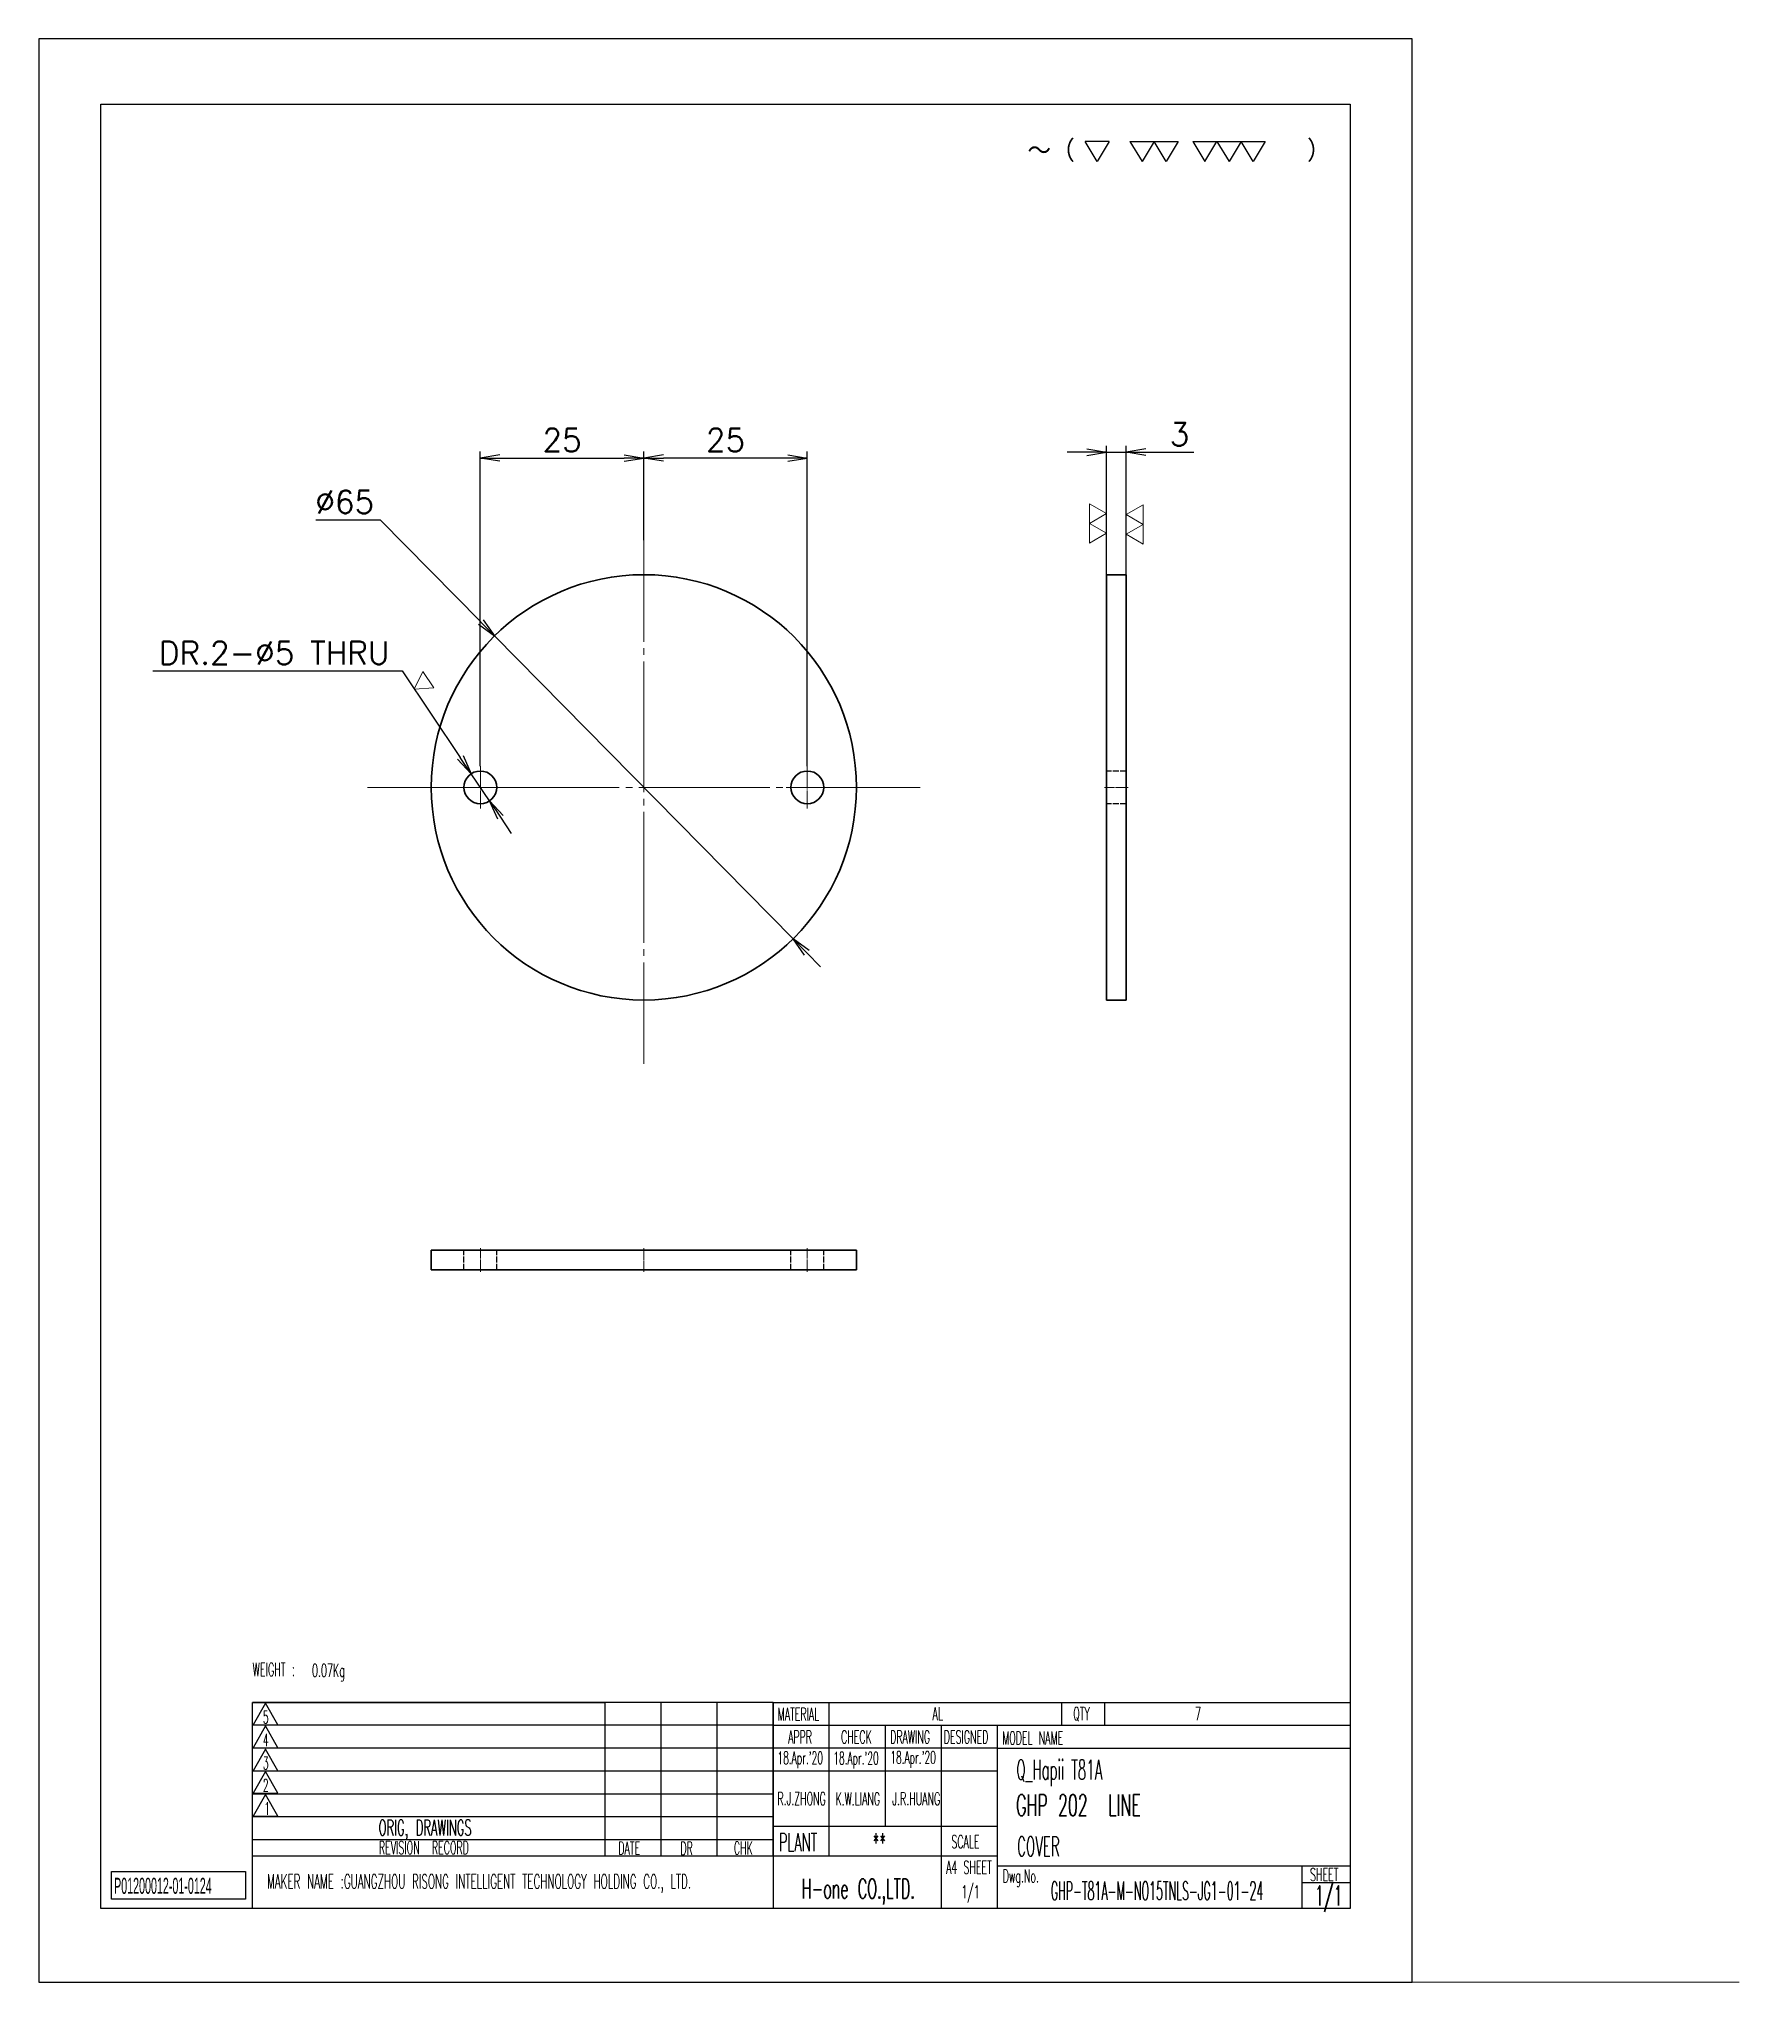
# Model space of a CAD drawing. Header units: millimetres. Extents: x -10155 to 20189, y -25550 to -22580.
# Drawn here: x 16364.8 to 16624.8, y -25547.7 to -25250.7 of the extents above; entities that cross this region are included whole.
import ezdxf
from ezdxf.enums import TextEntityAlignment as Align

# ---------------------------------------------------------------- set-up
doc = ezdxf.new("R2010")
doc.units = ezdxf.units.MM
for name, pattern in [('CENTER-HOKUTO', [23, 20, -1, 1, -1]), ('DASHED', [15, 12, -3]), ('HIDDEN-HOKUTO', [3.8, 2.5, -1.3])]:
    doc.linetypes.add(name, pattern=pattern)
for name, color, linetype in [('6', 2, 'Continuous'), ('title_frame', 7, 'Continuous'), ('word_dim', 253, 'Continuous')]:
    doc.layers.add(name, color=color, linetype=linetype)
for name, color, linetype, lineweight in [('AM_7', 2, 'CENTER-HOKUTO', 30), ('AM_HID', 1, 'HIDDEN-HOKUTO', 25), ('AM_VIS', 7, 'Continuous', 30), ('DIM', 3, 'Continuous', 20)]:
    doc.layers.add(name, color=color, linetype=linetype, lineweight=lineweight)
doc.styles.add('MX_NOTE_STANDARD', font='txt.shx', dxfattribs={"bigfont": 'bigfont.shx'})
doc.styles.get("Standard").update_dxf_attribs({"font": 'romans.shx', "bigfont": 'bigfont.shx'})
doc.dimstyles.new('HKT 1-1', dxfattribs={"dimtxt": 3.5, "dimasz": 3, "dimexe": 1, "dimexo": 0, "dimgap": 1, "dimtad": 3, "dimdsep": 46, "dimtxsty": 'Standard', "dimblk1": 'OPEN', "dimblk2": 'OPEN', "dimsah": 1, "dimcen": 0, "dimclrd": 256, "dimclre": 256, "dimclrt": 3, "dimazin": 2, "dimtfac": 1, "dimtmove": 0, "dimatfit": 3, "dimldrblk": 'OPEN', "dimfxl": 0, "dimtolj": 1, "dimlwd": 25, "dimlwe": 25, "dimarcsym": 0})
doc.dimstyles.new('HKT 1-1$3', dxfattribs={"dimtxt": 3.5, "dimasz": 3, "dimexe": 1, "dimexo": 0, "dimgap": 1, "dimtad": 3, "dimtoh": 1, "dimdsep": 46, "dimtxsty": 'Standard', "dimblk1": 'OPEN', "dimblk2": 'OPEN', "dimsah": 1, "dimcen": 0, "dimclrd": 256, "dimclre": 256, "dimclrt": 3, "dimazin": 2, "dimtfac": 1, "dimtmove": 0, "dimatfit": 3, "dimldrblk": 'OPEN', "dimfxl": 0, "dimtolj": 1, "dimlwd": 25, "dimlwe": 25, "dimarcsym": 0})

msp = doc.modelspace()

# ---------------------------------------------------------------- texts
at = {"linetype": 'Continuous', "char_height": 3, "width": 50.9, "attachment_point": 4}
for s, insert in [('{\\W0.5;\\C3;Q_Hapii T81A}', (16514.261, -25515.717)), ('{\\W0.5;\\C3;COVER}', (16514.382, -25526.929))]:
    msp.add_mtext(s, dxfattribs=dict(at, insert=insert))
at = {"layer": 'title_frame', "color": 3, "style": 'MX_NOTE_STANDARD'}
for s, height, width, p in [('WEIGHT : ', 2, 0.5341, (16397.481, -25500.903)), ('0.07Kg', 2, 0.5341, (16406.546, -25501.036)), ('5', 1.918, 0.5341, (16399.042, -25508.149)), ('MATERIAL', 1.9728, 0.5341, (16477.754, -25507.717)), ('AL', 1.9728, 0.5341, (16501.455, -25507.631)), ('QTY', 1.9728, 0.5341, (16522.955, -25507.631)), ('7', 1.973, 0.5341, (16541.583, -25507.631)), ('APPR', 1.9728, 0.5341, (16479.35, -25511.188)), ('CHECK', 1.9728, 0.5341, (16487.445, -25511.188)), ('DRAWING', 1.9728, 0.5341, (16494.965, -25511.188)), ('DESIGNED', 1.9728, 0.5341, (16503.156, -25511.188)), ('4', 1.918, 0.5341, (16399.042, -25511.627)), ('MODEL NAME', 1.9728, 0.5341, (16512.085, -25511.338)), ('3', 1.918, 0.5341, (16399.042, -25515.156)), ("18.Apr.'20", 1.9, 0.5341, (16477.729, -25514.354)), ("18.Apr.'20", 1.9, 0.5341, (16486.257, -25514.397)), ("18.Apr.'20", 1.9, 0.5341, (16494.99, -25514.288)), ('2', 1.918, 0.5341, (16399.042, -25518.569)), ('1', 1.918, 0.5341, (16399.238, -25522.099)), ('GHP 202  LINE', 3.3, 0.5341, (16514.223, -25522.286)), ('ORIG, DRAWINGS', 2.4112, 0.5341, (16416.731, -25525.268)), ('REVISION  RECORD', 1.9728, 0.5341, (16416.781, -25528.106)), ('DATE', 1.9728, 0.5341, (16453.394, -25528.187)), ('DR', 1.9728, 0.5341, (16462.888, -25528.198)), ('CHK', 1.9728, 0.5341, (16471.065, -25528.164)), ('PLANT', 2.74, 0.5341, (16477.918, -25527.66)), ('**', 2.74, 0.5341, (16492.275, -25527.66)), ('SCALE', 1.9728, 0.5341, (16504.332, -25527.211)), ('A4 SHEET', 1.9728, 0.5341, (16503.511, -25531.106)), ('MAKER NAME :GUANGZHOU RISONG INTELLIGENT TECHNOLOGY HOLDING CO., LTD.', 2.16, 0.5341, (16399.681, -25533.363)), ('H-one CO.,LTD.', 3, 0.5341, (16481.438, -25534.88)), ('1/1', 1.9728, 0.5341, (16505.863, -25534.86)), ('Dwg.No.', 1.9728, 0.5341, (16512.171, -25532.452)), ('GHP-T81A-M-NO15TNLS-JG1-01-24', 2.8, 0.441, (16519.528, -25535.123)), ('SHEET', 1.9728, 0.5341, (16559.172, -25532.218)), ('1/1', 3, 0.5341, (16559.889, -25535.954))]:
    msp.add_text(s, height=height, dxfattribs=dict(at, width=width)).set_placement(p)
at = {"layer": 'title_frame', "color": 3, "style": 'MX_NOTE_STANDARD', "width": 0.5341}
for s, p in [('R.J.ZHONG', (16481.414, -25521.223)), ('K.W.LIANG', (16490.009, -25521.244)), (' J.R.HUANG', (16498.488, -25521.241))]:
    msp.add_text(s, height=1.9728, dxfattribs=at).set_placement(p, align=Align.BOTTOM_CENTER)
at = {"layer": 'title_frame', "color": 3, "insert": (16376.28, -25531.732), "char_height": 2.45, "width": 4.1107, "attachment_point": 1, "style": 'MX_NOTE_STANDARD'}
msp.add_mtext('{\\f3 of 9 Barcode|b0|i0|c0|p82;\\W0.5;P01200012-01\\f3 of 9 Barcode|b0|i0|c134|p82;-0124}', dxfattribs=at)

# ---------------------------------------------------------------- blocks, each defined once
blk = doc.blocks.new('\\M+18E64\\M+18FE3\\M+182B0\\M+18B4C\\M+18D86\\M+18169\\M+197CE\\M+1816A')
at = {"layer": '6', "color": 3}
for p, q in [((5.64, -0.64), (4.7, 0.92)), ((6.58, 0.92), (4.7, 0.92)), ((6.58, 0.92), (5.64, -0.64)), ((8.19, 0.92), (11.96, 0.92)), ((8.19, 0.92), (9.14, -0.64)), ((10.08, 0.92), (9.14, -0.64)), ((11.02, -0.64), (10.08, 0.92)), ((11.96, 0.92), (11.02, -0.64)), ((13.09, 0.92), (14.98, 0.92)), ((13.09, 0.92), (14.04, -0.64)), ((14.04, -0.64), (14.98, 0.92)), ((14.98, 0.92), (18.74, 0.92)), ((14.98, 0.92), (15.92, -0.64)), ((16.86, 0.92), (15.92, -0.64)), ((17.8, -0.64), (16.86, 0.92)), ((18.74, 0.92), (17.8, -0.64))]:
    blk.add_line(p, q, dxfattribs=at)
at = {"color": 3}
blk.add_text('\\M+18160\\M+18169\\M+18140             \\M+1816A', height=1.68, dxfattribs=at).set_placement((0.19, -0.66))
blk = doc.blocks.new('_Open')
at = {"color": 0, "lineweight": -2}
for p, q in [((-1, 0.167), (0, 0)), ((-1, -0.167), (0, 0)), ((0, 0), (-1, 0))]:
    blk.add_line(p, q, dxfattribs=at)
blk = doc.blocks.new('*D655')
at = {"layer": 'DEFPOINTS', "color": 0, "ltscale": 2}
for p in [(16430.9, -25363), (16433.69, -25367.15)]:
    blk.add_point(p, dxfattribs=at)
at = {"layer": 'word_dim', "lineweight": 25, "ltscale": 2}
for p, q in [((16382.23, -25347.28), (16420.33, -25347.28)), ((16420.33, -25347.28), (16429.22, -25360.51)), ((16433.69, -25367.15), (16430.9, -25363)), ((16435.36, -25369.64), (16437.03, -25372.13))]:
    blk.add_line(p, q, dxfattribs=at)
at = {"layer": 'word_dim', "lineweight": 25, "ltscale": 2, "xscale": 3, "yscale": 3, "zscale": 3}
for p, rotation in [((16430.9, -25363), 303.9175591478114), ((16433.69, -25367.15), 123.9175591478114)]:
    blk.add_blockref('_Open', p, dxfattribs=dict(at, rotation=rotation))
at = {"layer": 'word_dim', "color": 3, "ltscale": 2, "insert": (16400.78, -25344.53), "char_height": 3.5, "attachment_point": 5}
blk.add_mtext('\\A1;{\\Fromans,bigfont|c134;DR.2-}∅5{\\Fromans,bigfont|c134; THRU}', dxfattribs=at)
blk = doc.blocks.new('*D656')
at = {"layer": 'DEFPOINTS', "color": 0, "ltscale": 2}
for p in [(16434.47, -25341.94), (16480.11, -25388.21)]:
    blk.add_point(p, dxfattribs=at)
at = {"layer": 'word_dim', "lineweight": 25, "ltscale": 2}
for p, q in [((16407.14, -25324.2), (16416.97, -25324.2)), ((16416.97, -25324.2), (16432.36, -25339.8)), ((16480.11, -25388.21), (16434.47, -25341.94)), ((16482.22, -25390.35), (16484.33, -25392.49))]:
    blk.add_line(p, q, dxfattribs=at)
at = {"layer": 'word_dim', "lineweight": 25, "ltscale": 2, "xscale": 3, "yscale": 3, "zscale": 3}
for p, rotation in [((16434.47, -25341.94), 314.6063989852153), ((16480.11, -25388.21), 134.6063989852153)]:
    blk.add_blockref('_Open', p, dxfattribs=dict(at, rotation=rotation))
at = {"layer": 'word_dim', "color": 3, "ltscale": 2, "insert": (16411.56, -25321.45), "char_height": 3.5, "attachment_point": 5}
blk.add_mtext('\\A1;∅65', dxfattribs=at)
blk = doc.blocks.new('*D657')
at = {"layer": 'DEFPOINTS', "color": 0, "ltscale": 2}
for p in [(16457.29, -25314.74), (16457.29, -25327.32), (16432.29, -25361.83)]:
    blk.add_point(p, dxfattribs=at)
at = {"layer": 'word_dim', "lineweight": 25, "ltscale": 2}
for p, q in [((16432.29, -25361.83), (16432.29, -25313.74)), ((16435.29, -25314.74), (16454.29, -25314.74)), ((16457.29, -25327.32), (16457.29, -25313.74))]:
    blk.add_line(p, q, dxfattribs=at)
at = {"layer": 'word_dim', "lineweight": 25, "ltscale": 2, "xscale": 3, "yscale": 3, "zscale": 3, "rotation": 180}
blk.add_blockref('_Open', (16432.29, -25314.74), dxfattribs=at)
at = {"layer": 'word_dim', "lineweight": 25, "ltscale": 2, "xscale": 3, "yscale": 3, "zscale": 3}
blk.add_blockref('_Open', (16457.29, -25314.74), dxfattribs=at)
at = {"layer": 'word_dim', "color": 3, "ltscale": 2, "insert": (16444.79, -25311.99), "char_height": 3.5, "attachment_point": 5}
blk.add_mtext('\\A1;25', dxfattribs=at)
blk = doc.blocks.new('*D658')
at = {"layer": 'DEFPOINTS', "color": 0, "ltscale": 2}
for p in [(16457.29, -25314.74), (16457.29, -25327.32), (16482.29, -25361.83)]:
    blk.add_point(p, dxfattribs=at)
at = {"layer": 'word_dim', "lineweight": 25, "ltscale": 2}
for p, q in [((16457.29, -25327.32), (16457.29, -25313.74)), ((16479.29, -25314.74), (16460.29, -25314.74)), ((16482.29, -25361.83), (16482.29, -25313.74))]:
    blk.add_line(p, q, dxfattribs=at)
at = {"layer": 'word_dim', "lineweight": 25, "ltscale": 2, "xscale": 3, "yscale": 3, "zscale": 3, "rotation": 180}
blk.add_blockref('_Open', (16457.29, -25314.74), dxfattribs=at)
at = {"layer": 'word_dim', "lineweight": 25, "ltscale": 2, "xscale": 3, "yscale": 3, "zscale": 3}
blk.add_blockref('_Open', (16482.29, -25314.74), dxfattribs=at)
at = {"layer": 'word_dim', "color": 3, "ltscale": 2, "insert": (16469.79, -25311.99), "char_height": 3.5, "attachment_point": 5}
blk.add_mtext('\\A1;25', dxfattribs=at)
blk = doc.blocks.new('*D659')
at = {"layer": 'DEFPOINTS', "color": 0, "ltscale": 2}
for p in [(16531.03, -25313.86), (16528.03, -25332.58), (16531.03, -25332.58)]:
    blk.add_point(p, dxfattribs=at)
at = {"layer": 'word_dim', "lineweight": 25, "ltscale": 2}
for p, q in [((16528.03, -25332.58), (16528.03, -25312.86)), ((16531.03, -25332.58), (16531.03, -25312.86)), ((16525.03, -25313.86), (16522.03, -25313.86)), ((16528.03, -25313.86), (16531.03, -25313.86)), ((16534.03, -25313.86), (16541.37, -25313.86))]:
    blk.add_line(p, q, dxfattribs=at)
at = {"layer": 'word_dim', "lineweight": 25, "ltscale": 2, "xscale": 3, "yscale": 3, "zscale": 3}
blk.add_blockref('_Open', (16528.03, -25313.86), dxfattribs=at)
at = {"layer": 'word_dim', "lineweight": 25, "ltscale": 2, "xscale": 3, "yscale": 3, "zscale": 3, "rotation": 180}
blk.add_blockref('_Open', (16531.03, -25313.86), dxfattribs=at)
at = {"layer": 'word_dim', "color": 3, "ltscale": 2, "insert": (16539.2, -25311.11), "char_height": 3.5, "attachment_point": 5}
blk.add_mtext('\\A1;3', dxfattribs=at)

# ---------------------------------------------------------------- dimensions: what is measured, and where the dimension line sits
at = {"layer": 'word_dim', "ltscale": 2}
for base, p1, p2, picture, middle in [((16457.292, -25314.744), (16432.292, -25361.826), (16457.292, -25327.325), '*D657', (16444.792, -25311.994)), ((16457.292, -25314.744), (16482.292, -25361.826), (16457.292, -25327.325), '*D658', (16469.792, -25311.994)), ((16531.032, -25313.863), (16528.032, -25332.576), (16531.032, -25332.576), '*D659', (16539.199, -25311.113))]:
    dim = msp.add_linear_dim(base=base, p1=p1, p2=p2, dimstyle='HKT 1-1', dxfattribs=at)
    dim.commit()
    dim.dimension.update_dxf_attribs({"geometry": picture, "text_midpoint": middle})
dim = msp.add_diameter_dim_2p(p1=(16480.114, -25388.214), p2=(16434.469, -25341.938), dimstyle='HKT 1-1$3', dxfattribs=at)
dim.commit()
dim.dimension.update_dxf_attribs({"geometry": '*D656', "text_midpoint": (16411.558, -25324.201), "dimtype": 163})
dim = msp.add_diameter_dim_2p(p1=(16433.687, -25367.151), p2=(16430.897, -25363.002), text='{\\Fromans,bigfont|c134;DR.2-}<>{\\Fromans,bigfont|c134; THRU}', dimstyle='HKT 1-1$3', dxfattribs=at)
dim.commit()
dim.dimension.update_dxf_attribs({"geometry": '*D655', "text_midpoint": (16400.776, -25347.28), "dimtype": 163})

# ---------------------------------------------------------------- linework, layer by layer
at = {"linetype": 'Continuous'}
msp.add_line((16511.382, -25511.929), (16565.282, -25511.929), dxfattribs=at)
at = {"layer": 'AM_7', "lineweight": 13}
for p, q in [((16457.292, -25322.826), (16457.292, -25407.326)), ((16499.542, -25365.076), (16415.042, -25365.076))]:
    msp.add_line(p, q, dxfattribs=at)
at = {"layer": 'AM_7', "lineweight": 13, "ltscale": 0.1625}
for p, q in [((16432.292, -25361.826), (16432.292, -25368.326)), ((16482.292, -25361.826), (16482.292, -25368.326)), ((16435.542, -25365.076), (16429.042, -25365.076)), ((16485.542, -25365.076), (16479.042, -25365.076))]:
    msp.add_line(p, q, dxfattribs=at)
at = {"layer": 'AM_7', "lineweight": 13, "ltscale": 0.090015}
for p, q in [((16531.332, -25365.076), (16527.732, -25365.076)), ((16457.292, -25435.516), (16457.292, -25439.117))]:
    msp.add_line(p, q, dxfattribs=at)
at = {"layer": 'AM_7', "lineweight": 13, "ltscale": 0.09}
for p, q in [((16432.292, -25439.116), (16432.292, -25435.516)), ((16482.292, -25439.116), (16482.292, -25435.516))]:
    msp.add_line(p, q, dxfattribs=at)
at = {"layer": 'AM_HID', "color": 1, "linetype": 'DASHED', "ltscale": 0.075}
for p, q in [((16531.032, -25362.576), (16528.032, -25362.576)), ((16531.032, -25362.576), (16528.032, -25362.576)), ((16531.032, -25367.576), (16528.032, -25367.576)), ((16531.032, -25367.576), (16528.032, -25367.576)), ((16429.792, -25438.816), (16429.792, -25435.816)), ((16434.792, -25438.816), (16434.792, -25435.816)), ((16479.792, -25438.816), (16479.792, -25435.816)), ((16484.792, -25438.816), (16484.792, -25435.816))]:
    msp.add_line(p, q, dxfattribs=at)
at = {"layer": 'AM_VIS'}
for p, q in [((16528.032, -25365.076), (16528.032, -25332.576)), ((16531.032, -25365.076), (16531.032, -25332.576)), ((16528.032, -25397.576), (16528.032, -25365.076)), ((16531.032, -25397.576), (16531.032, -25365.076)), ((16424.792, -25435.816), (16489.792, -25435.816)), ((16424.792, -25438.816), (16489.792, -25438.816))]:
    msp.add_line(p, q, dxfattribs=at)
at = {"layer": 'AM_VIS', "ltscale": 0.075}
for p, q in [((16528.032, -25332.576), (16531.032, -25332.576)), ((16528.032, -25397.576), (16531.032, -25397.576)), ((16424.792, -25435.816), (16424.792, -25438.816)), ((16489.792, -25435.816), (16489.792, -25438.816))]:
    msp.add_line(p, q, dxfattribs=at)
at = {"layer": 'AM_VIS'}
for centre, radius in [((16457.292, -25365.076), 32.5), ((16432.292, -25365.076), 2.5), ((16482.292, -25365.076), 2.5)]:
    msp.add_circle(centre, radius, dxfattribs=at)
at = {"layer": 'DIM', "ltscale": 2}
msp.add_line((16574.782, -25547.679), (16624.782, -25547.679), dxfattribs=at)
for points in [[(16528.032, -25326.235), (16525.434, -25324.735), (16528.032, -25323.235), (16525.434, -25321.735), (16525.434, -25324.735), (16525.434, -25327.735)], [(16531.032, -25323.389), (16533.63, -25324.889), (16531.032, -25326.389), (16533.63, -25327.889), (16533.63, -25324.889), (16533.63, -25321.889)], [(16422.198, -25350.064), (16425.191, -25349.86), (16423.517, -25347.37)]]:
    msp.add_lwpolyline(points, close=True, dxfattribs=at)
at = {"layer": 'title_frame'}
for p, q in [((16374.282, -25260.679), (16565.282, -25260.679)), ((16374.282, -25536.429), (16374.282, -25260.679)), ((16379.282, -25260.679), (16565.282, -25260.679)), ((16565.282, -25260.679), (16565.282, -25536.429)), ((16397.457, -25536.429), (16397.457, -25504.929)), ((16397.457, -25504.929), (16451.357, -25504.929)), ((16477.082, -25504.929), (16397.457, -25504.929)), ((16399.437, -25505.053), (16397.557, -25508.375)), ((16401.316, -25508.375), (16399.437, -25505.053)), ((16451.357, -25528.429), (16451.357, -25504.929)), ((16459.932, -25528.429), (16459.932, -25504.929)), ((16459.932, -25528.429), (16459.932, -25504.929)), ((16468.507, -25528.429), (16468.507, -25504.929)), ((16468.507, -25528.429), (16468.507, -25504.929)), ((16477.082, -25504.929), (16477.082, -25508.429)), ((16477.082, -25528.429), (16477.082, -25504.929)), ((16477.082, -25504.929), (16477.082, -25536.429)), ((16477.082, -25504.929), (16477.082, -25536.429)), ((16477.082, -25504.929), (16565.282, -25504.929)), ((16485.657, -25528.429), (16485.657, -25504.929)), ((16521.182, -25504.929), (16521.182, -25508.429)), ((16527.754, -25504.929), (16527.754, -25508.429)), ((16451.357, -25508.429), (16397.457, -25508.429)), ((16477.082, -25508.429), (16397.457, -25508.429)), ((16397.557, -25508.375), (16401.316, -25508.375)), ((16399.437, -25508.53), (16397.557, -25511.852)), ((16401.316, -25511.852), (16399.437, -25508.53)), ((16477.082, -25508.429), (16565.282, -25508.429)), ((16494.232, -25523.833), (16494.232, -25508.429)), ((16502.807, -25536.429), (16502.807, -25508.429)), ((16511.382, -25536.429), (16511.382, -25508.429)), ((16451.357, -25511.929), (16397.457, -25511.929)), ((16477.082, -25511.929), (16397.457, -25511.929)), ((16397.557, -25511.852), (16401.316, -25511.852)), ((16399.437, -25512.06), (16397.557, -25515.382)), ((16401.316, -25515.382), (16399.437, -25512.06)), ((16511.382, -25511.929), (16477.082, -25511.929)), ((16451.357, -25515.429), (16397.457, -25515.429)), ((16477.082, -25515.429), (16397.457, -25515.429)), ((16397.557, -25515.382), (16401.316, -25515.382)), ((16399.437, -25515.473), (16397.557, -25518.795)), ((16401.316, -25518.795), (16399.437, -25515.473)), ((16511.382, -25515.429), (16477.082, -25515.429)), ((16451.357, -25518.929), (16397.457, -25518.929)), ((16477.082, -25518.929), (16397.457, -25518.929)), ((16397.557, -25518.795), (16401.316, -25518.795)), ((16399.437, -25519.002), (16397.557, -25522.325)), ((16401.316, -25522.325), (16399.437, -25519.002)), ((16451.357, -25522.429), (16397.457, -25522.429)), ((16477.082, -25522.429), (16397.457, -25522.429)), ((16397.557, -25522.325), (16401.316, -25522.325)), ((16477.082, -25523.833), (16511.382, -25523.833)), ((16451.357, -25525.929), (16397.457, -25525.929)), ((16477.082, -25525.929), (16397.457, -25525.929)), ((16477.082, -25528.429), (16397.457, -25528.429)), ((16511.382, -25528.429), (16477.082, -25528.429)), ((16511.382, -25529.929), (16565.282, -25529.929)), ((16557.932, -25529.929), (16557.932, -25536.429)), ((16375.867, -25530.776), (16396.395, -25530.776)), ((16375.867, -25534.976), (16375.867, -25530.776)), ((16396.395, -25530.776), (16396.395, -25534.976)), ((16557.932, -25532.429), (16565.282, -25532.429)), ((16396.395, -25534.976), (16375.867, -25534.976)), ((16565.282, -25536.429), (16374.282, -25536.429)), ((16565.282, -25536.429), (16511.382, -25536.429))]:
    msp.add_line(p, q, dxfattribs=at)
at = {"layer": 'title_frame', "color": 4}
msp.add_lwpolyline([(16364.782, -25547.679), (16574.782, -25547.679), (16574.782, -25250.679), (16364.782, -25250.679)], close=True, dxfattribs=at)

# ---------------------------------------------------------------- block references
at = {"layer": 'title_frame', "xscale": 1.959999999999127, "yscale": 1.959999999999127, "zscale": 1.96}
msp.add_blockref('\\M+18E64\\M+18FE3\\M+182B0\\M+18B4C\\M+18D86\\M+18169\\M+197CE\\M+1816A', (16515.573, -25268.144), dxfattribs=at)

msp.set_redraw_order([(e.dxf.handle, doc.entitydb.next_handle()) for e in msp.query("TEXT MTEXT ATTDEF DIMENSION ARC_DIMENSION")])  # texts and dimensions are drawn at this point

doc.saveas('drawing.dxf')
